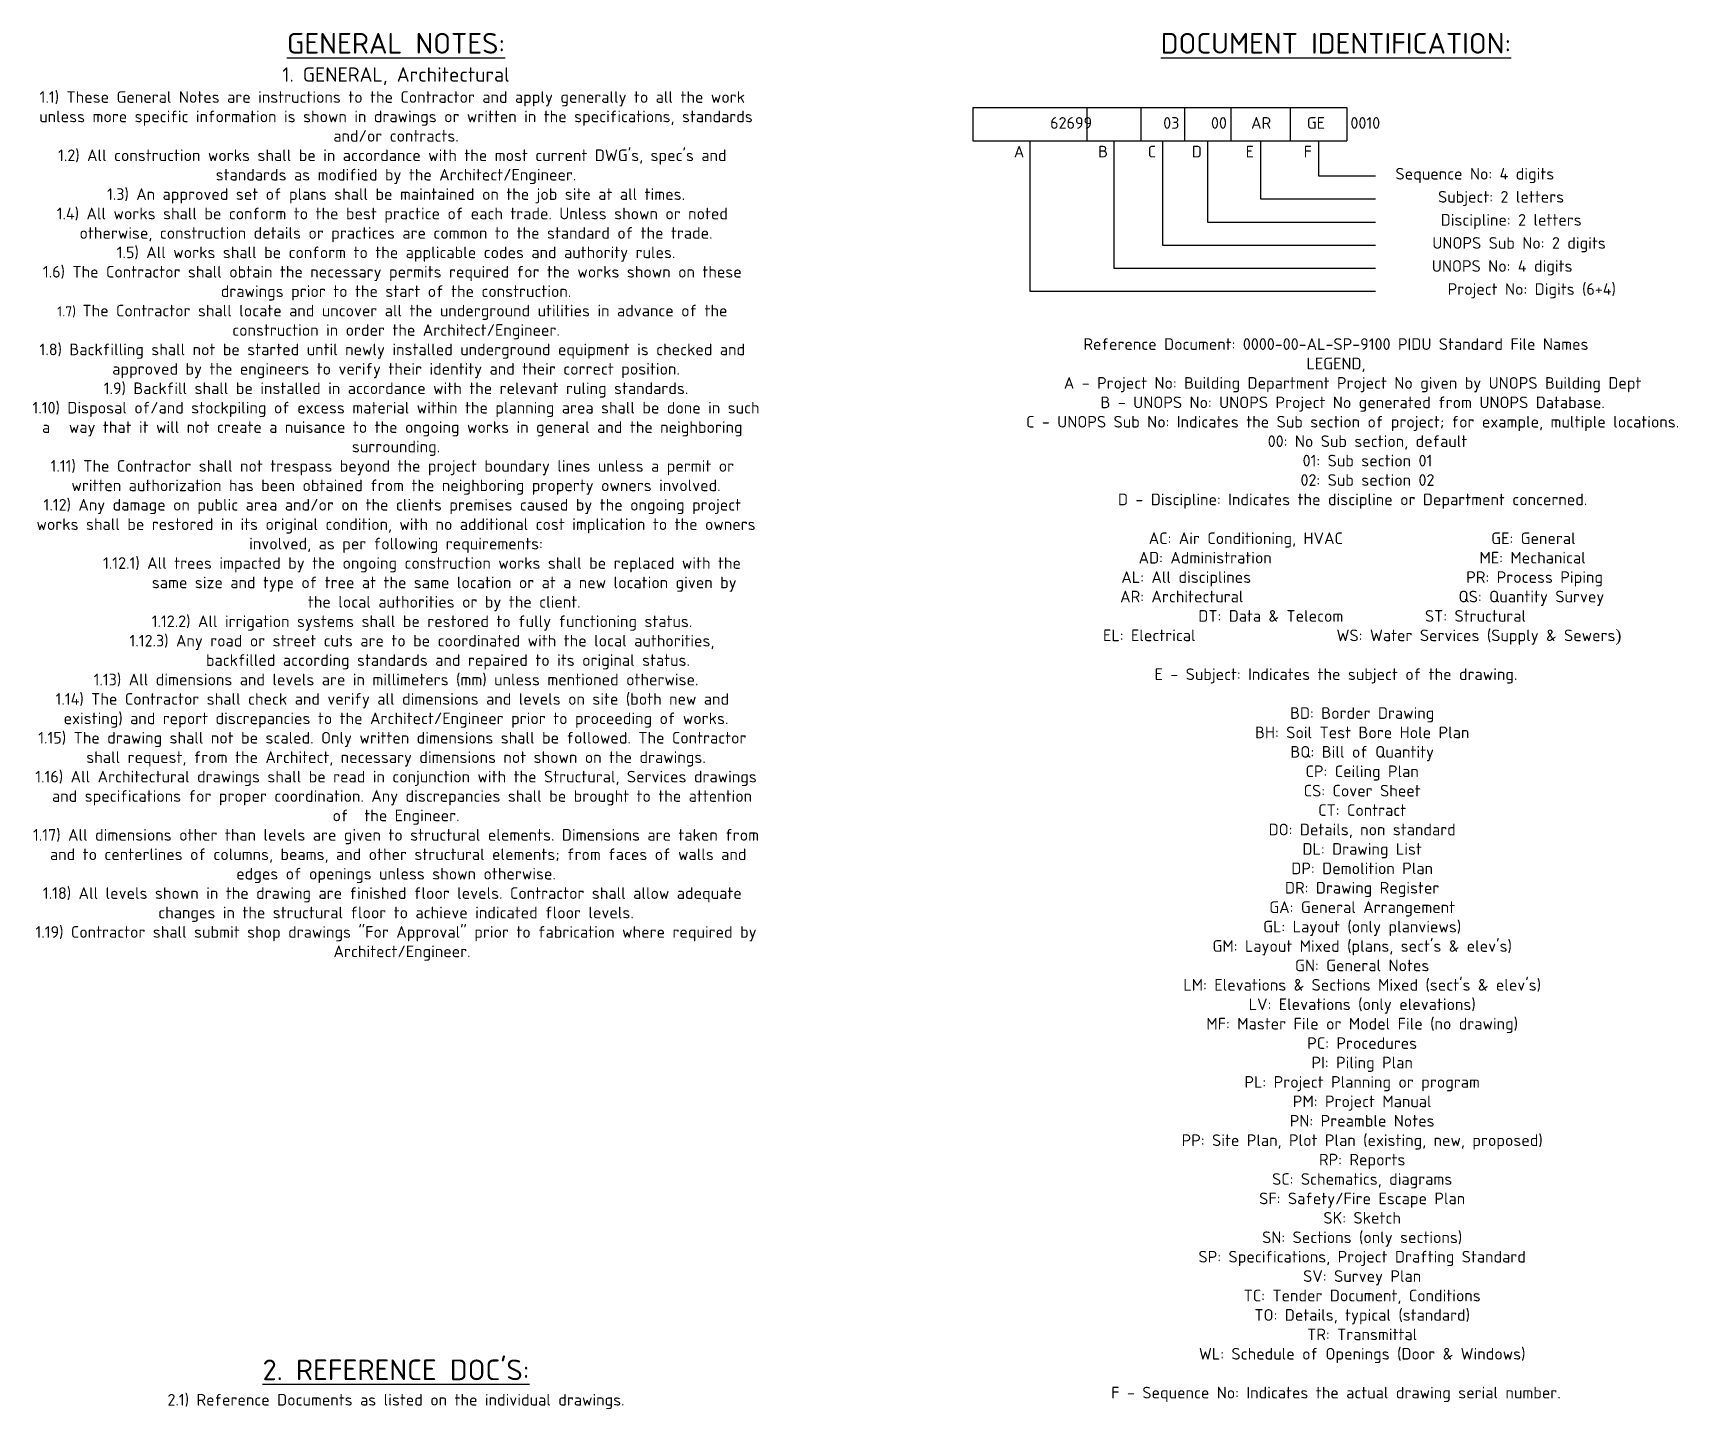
# Model space of a CAD drawing. Header units: millimetres. Extents: x 55428 to 64888, y -62602 to -30850.
# Drawn here: x 55428 to 63194, y -37348 to -30850 of the extents above; entities that cross this region are included whole.
import ezdxf

# ---------------------------------------------------------------- set-up
doc = ezdxf.new("R2010")
doc.units = ezdxf.units.MM
doc.layers.add('A-Section 18', color=1, linetype='Continuous')
doc.layers.add('G-Text General', color=42, linetype='Continuous')
doc.styles.add('0181 00 AR MF 0100$0$Dim Text', font='isocpeur.ttf')

msp = doc.modelspace()

# ---------------------------------------------------------------- texts
at = {"layer": 'G-Text General', "color": 42, "char_height": 60, "attachment_point": 2, "style": '0181 00 AR MF 0100$0$Dim Text'}
for s, insert, width in [('{\\H1.625x;\\L\\C256;GENERAL NOTES:\\P\\H0.6923x;\\l1. GENERAL, Architectural\\H2.4074x; \\H0.41538x;\\P\\H0.8148x;1.1) These General Notes are instructions to the Contractor and apply generally to all the work \\H1.8879x; \\H0.52969x;unless more specific information is shown in drawings or written in the specifications, standards \\H1.0571x; \\H0.94602x;and/or contracts.\\H1.284x; \\H0.77882x;\\P1.2) All construction works shall be in accordance with the most current DWG\'s, spec\'s and \\H1.5811x; \\H0.63248x;standards as modified by the Architect/Engineer.\\H1.1593x; \\H0.86257x;\\P1.3) An approved set of plans shall be maintained on the job site at all times.\\H1.6226x; \\H0.61628x;\\P1.4) All works shall be conform to the best practice of each trade. Unless shown or noted \\H1.5182x; \\H0.65867x;otherwise, construction details or practices are common to the standard of the trade.\\H1.1803x; \\H0.84725x;\\P1.5) All works shall be conform to the applicable codes and authority rules.\\H1.6157x; \\H0.61894x;\\P1.6) The Contractor shall obtain the necessary permits required for the works shown on these \\H1.5205x; \\H0.65766x;drawings prior to the start of the construction.\\H1.1795x; \\H0.84781x;\\P\\H0.8636x;1.7) \\H1.158x;The Contractor shall locate and uncover all the underground utilities in advance of the \\H1.5159x; \\H0.65968x;construction in order the Architect/Engineer.\\H1.1311x; \\H0.88412x;\\P1.8) Backfilling shall not be started until newly installed underground equipment is checked and \\H1.6321x; \\H0.61272x;approved by the engineers to verify their identity and their correct position.\\H1.1423x; \\H0.87539x;\\P1.9) Backfill shall be installed in accordance with the relevant ruling standards.\\H1.6283x; \\H0.61413x;\\P1.10) Disposal of/and stockpiling of excess material within the planning area shall be done in such a \\H1.5163x; \\H0.65949x;way that it will not create a nuisance to the ongoing works in general and the neighboring \\H1.1809x; \\H0.84679x;surrounding.\\H1.2427x; \\H0.80468x;\\P1.11) The Contractor shall not trespass beyond the project boundary lines unless a permit or \\H1.5949x; \\H0.62702x;written authorization has been obtained from the neighboring property owners involved.\\H1.1548x; \\H0.86599x;\\P1.12) Any damage on public area and/or on the clients premises caused by the ongoing project \\H1.6242x; \\H0.6157x;works shall be restored in its original condition, with no additional cost implication to the owners \\H1.145x; \\H0.87338x;involved, as per following requirements:\\H1.2547x; \\H0.797x;\\P\\pi-90,l90;       1.12.1) All trees impacted by the ongoing construction works shall be replaced with the  \\H1.5909x; \\H0.62859x;\\P             same size and type of tree at the same location or at a new location given by  \\H1.4288x; \\H0.69988x;\\P             the local authorities or by the client.\\H1.4328x; \\H0.69792x;\\P       1.12.2) All irrigation systems shall be restored to fully functioning status.\\H1.5315x; \\H0.65296x;\\P       1.12.3) Any road or street cuts are to be coordinated with the local authorities, \\H1.5486x; \\H0.64575x;\\P              backfilled according standards and repaired to its original status.\\H1.4429x; \\H0.69305x;\\P\\pi0,l0;1.13) All dimensions and levels are in millimeters (mm) unless mentioned otherwise.\\H1.5281x; \\H0.6544x;\\P1.14) The Contractor shall check and verify all dimensions and levels on site (both new and \\H1.5497x; \\H0.64528x;existing) and report discrepancies to the Architect/Engineer prior to proceeding of works.\\H1.2698x; \\H0.78753x;\\P1.15) The drawing shall not be scaled. Only written dimensions shall be followed. The Contractor \\H1.6358x; \\H0.61131x;shall request, from the Architect, necessary dimensions not shown on the drawings.\\H1.1411x; \\H0.87635x;\\P1.16) All Architectural drawings shall be read in conjunction with the Structural, Services drawings \\H1.6287x; \\H0.61398x;and specifications for proper coordination. Any discrepancies shall be brought to the attention of \\H1.1435x; \\H0.87454x;the Engineer.\\H1.2552x; \\H0.79668x;\\P1.17) All dimensions other than levels are given to structural elements. Dimensions are taken from \\H1.5907x; \\H0.62866x;and to centerlines of columns, beams, and other structural elements; from faces of walls and \\H1.1561x; \\H0.86495x;edges of openings unless shown otherwise.\\H1.251x; \\H0.79937x;\\P1.18) All levels shown in the drawing are finished floor levels. Contractor shall allow adequate \\H1.5921x; \\H0.6281x;changes in the structural floor to achieve indicated floor levels.\\H1.1557x; \\H0.8653x;\\P1.19) Contractor shall submit shop drawings "For Approval" prior to fabrication where required by \\H1.6239x; \\H0.61581x;Architect/Engineer.\\H1.1451x; }', (57142, -30849.9), 3428.229), ('{\\H1.625x;\\L\\C256;DOCUMENT IDENTIFICATION:}', (61579, -30849.9), 3428.229), ('{\\H0.91666x;\\C256;62699}', (60328.9, -31247.2), 596.07), ('{\\H0.91666x;\\C256;03}', (60801.8, -31247.2), 596.07), ('{\\H0.91666x;\\C256;00}', (61026.6, -31247.2), 596.07), ('{\\H0.91666x;\\C256;AR}', (61225.7, -31247.2), 596.07), ('{\\H0.91666x;\\C256;GE}', (61484.4, -31247.2), 596.07), ('{\\H0.91666x;\\C256;0010}', (61717.5, -31247.2), 596.07), ('{\\H0.91666x;\\C256;A}', (60083.2, -31382.6), 57.213), ('{\\H0.91666x;\\C256;B}', (60479.7, -31382.6), 57.213), ('{\\H0.91666x;\\C256;C}', (60710.1, -31382.6), 57.213), ('{\\H0.91666x;\\C256;D}', (60922.5, -31382.6), 57.213), ('{\\H0.91666x;\\C256;E}', (61172.2, -31382.6), 57.213), ('{\\H0.91666x;\\C256;F}', (61446.1, -31382.6), 57.213), ('{\\H0.9167x;\\C256;Sequence No: 4 digits}', (62234.7, -31487.2), 904.748), ('{\\H0.9167x;\\C256;Subject: 2 letters}', (62358.4, -31596.1), 1151.992), ('{\\H0.9167x;\\C256;Discipline: 2 letters}', (62406.2, -31705), 1247.699), ('{\\H0.9167x;\\C256;UNOPS Sub No: 2 digits}', (62443.4, -31813.9), 1322.138), ('{\\H0.91666x;\\C256;UNOPS No: 4 digits}', (62363.7, -31922.8), 1162.626), ('{\\H0.9167x;\\C256;Project No: Digits (6+4)}', (62503.3, -32031.7), 1441.807), ("{\\H0.9167x;\\C256;Reference Document: 0000-00-AL-SP-9100 PIDU Standard File Names\\PLEGEND,\\P\\pl157.5;A - Project No: Building Department Project No given by UNOPS Building Dept\\PB - UNOPS No: UNOPS Project No generated from UNOPS Database.\\PC - UNOPS Sub No: Indicates the Sub section of project; for example, multiple locations.\\P    00: No Sub section, default\\P    01: Sub section 01\\P    02: Sub section 02\\PD - Discipline: Indicates the discipline or Department concerned.\\P\\P\\pi247.5,l0;AC: Air Conditioning, HVAC                    GE: General\\PAD: Administration                            ME: Mechanical\\PAL: All disciplines                             PR: Process Piping\\PAR: Architectural                             QS: Quantity Survey\\PDT: Data & Telecom   ^I^I^I     ST: Structural\\PEL: Electrical   ^I^I^I             WS: Water Services (Supply & Sewers\\fTimes New Roman|b0|i0|c0|p18;)\\P\\P\\pi0;\\fISOCPEUR|b0|i0|c0|p34;E - Subject: Indicates the subject of the drawing.\\P\\P\\pi247.5;BD: Border Drawing\\PBH: Soil Test Bore Hole Plan\\PBQ: Bill of Quantity\\PCP: Ceiling Plan\\PCS: Cover Sheet\\PCT: Contract\\PDO: Details, non standard\\PDL: Drawing List\\PDP: Demolition Plan\\PDR: Drawing Register\\PGA: General Arrangement\\PGL: Layout (only planviews)\\PGM: Layout Mixed (plans, sect's & elev's)\\PGN: General Notes\\PLM: Elevations & Sections Mixed (sect's & elev's)\\PLV: Elevations (only elevations)\\PMF: Master File or Model File (no drawing)\\PPC: Procedures\\PPI: Piling Plan\\PPL: Project Planning or program\\PPM: Project Manual\\PPN: Preamble Notes\\PPP: Site Plan, Plot Plan (existing, new, proposed)\\PRP: Reports\\PSC: Schematics, diagrams\\PSF: Safety/Fire Escape Plan\\PSK: Sketch\\PSN: Sections (only sections)\\PSP: Specifications, Project Drafting Standard\\PSV: Survey Plan\\PTC: Tender Document, Conditions\\PTO: Details, typical (standard)\\PTR: Transmittal\\PWL: Schedule of Openings (Door & Windows)\\P\\pi0;\\PF - Sequence No: Indicates the actual drawing serial number.}", (61579, -32291.6), 3428.229), ("{\\H1.625x;\\L\\C256;2. REFERENCE DOC'S:\\P\\H0.5641x;\\l2.1) Reference Documents as listed on the individual drawings.\\H2.0659x; }", (57142, -37114), 3428.229)]:
    msp.add_mtext(s, dxfattribs=dict(at, insert=insert, width=width))

# ---------------------------------------------------------------- linework, layer by layer
at = {"layer": 'A-Section 18'}
for points in [[(59864.9, -31201.2), (59864.9, -31359.8)], [(59864.9, -31201.2), (61630.4, -31201.2)], [(60403, -31201.2), (60403, -31359.8)], [(60657.8, -31201.2), (60657.8, -31359.8)], [(60863.8, -31201.2), (60863.8, -31359.8)], [(61082.6, -31201.2), (61082.6, -31359.8)], [(61363.4, -31201.2), (61363.4, -31359.8)], [(61630.4, -31201.2), (61630.4, -31359.8)], [(59864.9, -31359.8), (61630.4, -31359.8)], [(60134, -31359.8), (60134, -32069.5), (61765.4, -32069.5)], [(60530.4, -31359.8), (60530.4, -31960.6), (61765.4, -31960.6)], [(60760.8, -31359.8), (60760.8, -31851.7), (61765.4, -31851.7)], [(60973.2, -31359.8), (60973.2, -31742.8), (61765.4, -31742.8)], [(61223, -31359.8), (61223, -31633.9), (61765.4, -31633.9)], [(61496.9, -31359.8), (61496.9, -31525), (61765.4, -31525)]]:
    msp.add_lwpolyline(points, dxfattribs=at)

msp.set_redraw_order([(e.dxf.handle, doc.entitydb.next_handle()) for e in msp.query("TEXT MTEXT ATTDEF DIMENSION ARC_DIMENSION")])  # texts and dimensions are drawn at this point

doc.saveas('drawing.dxf')
